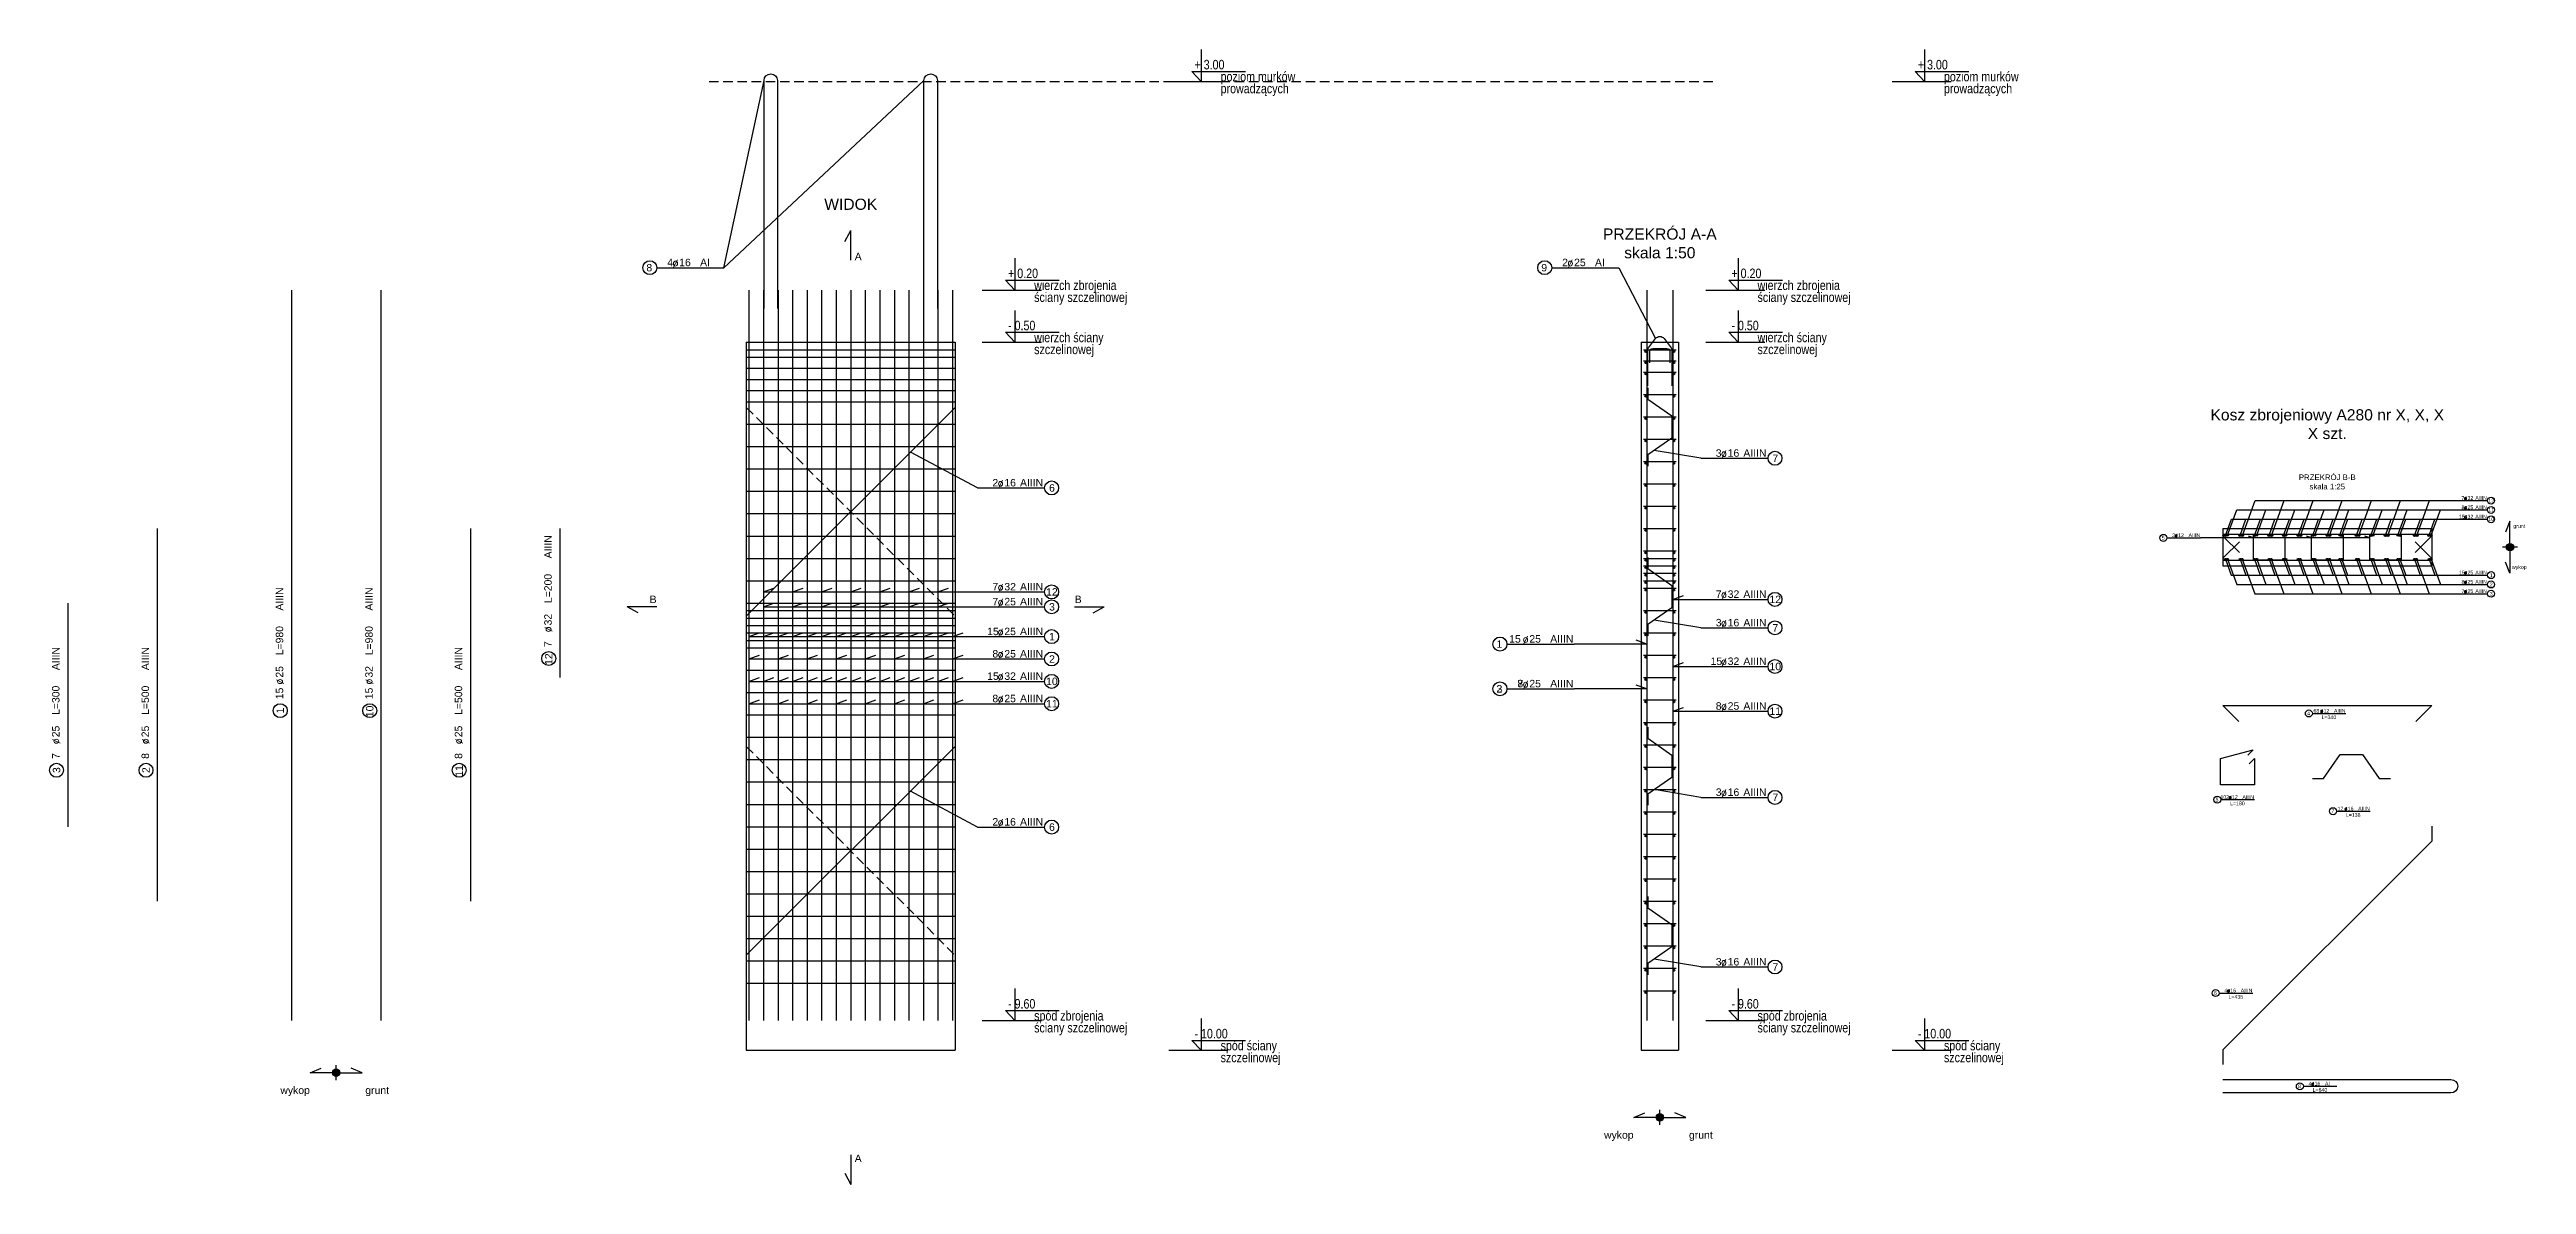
# Model space of a CAD drawing. Extents: x -5033 to 9347, y -16423 to -2430.
# Drawn here: x 2046 to 5367, y -12523 to -11000 of the extents above; entities that cross this region are included whole.
import ezdxf
from ezdxf.enums import TextEntityAlignment as Align

# ---------------------------------------------------------------- set-up
doc = ezdxf.new("R2010")
doc.units = 0
doc.header["$MEASUREMENT"] = 0
doc.linetypes.add('DASHED', pattern=[19.05, 12.7, -6.35])
for name, color, linetype in [('__SOL-KOTY_WYSOKOSCIOWE', 4, 'CONTINUOUS'), ('__SOL-OPISY', 4, 'CONTINUOUS'), ('__SOL-PRZERYWANA', 253, 'DASHED'), ('__SOL-WIDOK', 4, 'CONTINUOUS'), ('__SOL-ZBROJENIE', 3, 'CONTINUOUS')]:
    doc.layers.add(name, color=color, linetype=linetype)
doc.styles.add('ARIAL', font='arial.ttf', dxfattribs={"height": 2.5})
doc.styles.add('SIMPLEX', font='SIMPLEX.SHX', dxfattribs={"width": 0.8})
doc.styles.get("Standard").update_dxf_attribs({"font": 'arial.ttf'})

msp = doc.modelspace()

# ---------------------------------------------------------------- texts
at = {"layer": '__SOL-OPISY', "width": 2500, "attachment_point": 5}
for s, insert, char_height in [('\\P\\PWIDOK\\P', (3120, -11183), 15), ('\\P\\P\\PPRZEKRÓJ A-A\\Pskala 1:50\\P', (4205, -11223), 15), ('A\\P', (3130, -11278), 10), ('Kosz zbrojeniowy A280 nr X, X, X\\PX szt.\\P', (5100, -11503), 15), ('PRZEKRÓJ B-B\\Pskala 1:25\\P', (5100, -11580.5), 7.5), ('grunt\\P', (5357.5, -11640.5), 5), ('wykop\\P', (5357.5, -11695.5), 5), ('B\\P', (2855, -11738), 10), ('B\\P', (3425, -11738), 10), ('wykop\\P', (2375, -12398), 10), ('grunt\\P', (2485, -12398), 10), ('wykop\\P', (4150, -12458), 10), ('grunt\\P', (4260, -12458), 10), ('A\\P', (3130, -12488), 10)]:
    msp.add_mtext(s, dxfattribs=dict(at, insert=insert, char_height=char_height))

# ---------------------------------------------------------------- blocks, each defined once
blk = doc.blocks.new('OPIS_PRET_BEZ_LINII')
at = {"layer": '__SOL-OPISY'}
blk.add_circle((25.7, 0), 9.36, dxfattribs=at)
at = {"layer": '__SOL-OPISY', "style": 'SIMPLEX', "width": 0.9}
blk.add_text(' %%c ', height=10, dxfattribs=at).set_placement((64.7, -4.8), align=Align.CENTER)
at = {"layer": '__SOL-OPISY', "style": 'ARIAL', "width": 0.8}
blk.add_attdef('NUMER', text='', height=10, dxfattribs=at).set_placement((25.7, 0), align=Align.MIDDLE)
blk.add_attdef('ILOSC', text='', height=10, dxfattribs=at).set_placement((56.9, -5.1), align=Align.RIGHT)
for tag, p in [('SREDNICA', (71, -5.1)), ('DLUGOSC', (95.1, -5.2)), ('STAL', (144.7, -5.2))]:
    blk.add_attdef(tag, p, '', height=10, dxfattribs=at)
blk = doc.blocks.new('OPIS_PRAWY')
at = {"layer": '__SOL-OPISY'}
blk.add_line((0, 0), (90, 0), dxfattribs=at)
blk.add_circle((99.4, 0), 9.36, dxfattribs=at)
at = {"layer": '__SOL-OPISY', "style": 'SIMPLEX', "width": 0.9}
blk.add_text(' %%c ', height=10, dxfattribs=at).set_placement((20.9, 0.5))
at = {"layer": '__SOL-OPISY', "style": 'ARIAL', "width": 0.8}
blk.add_attdef('ILOSC', text='', height=10, dxfattribs=at).set_placement((27.1, 0.1), align=Align.RIGHT)
for tag, p in [('SREDNICA', (35.4, 0.1)), ('STAL', (58.4, 0.5))]:
    blk.add_attdef(tag, p, '', height=10, dxfattribs=at)
for tag, p in [('NUMER', (99.4, 0)), ('DLUGOSC', (52.8, -6.1))]:
    blk.add_attdef(tag, text='', height=10, dxfattribs=at).set_placement(p, align=Align.MIDDLE)
blk = doc.blocks.new('OPIS_LEWY')
at = {"layer": '__SOL-OPISY'}
blk.add_line((-90, 0), (0, 0), dxfattribs=at)
blk.add_circle((-99.4, 0), 9.36, dxfattribs=at)
at = {"layer": '__SOL-OPISY', "style": 'SIMPLEX', "width": 0.9}
blk.add_text(' %%c ', height=10, dxfattribs=at).set_placement((-75, 0.5))
at = {"layer": '__SOL-OPISY', "style": 'ARIAL', "width": 0.8}
for tag, p in [('NUMER', (-99.4, 0)), ('DLUGOSC', (-58.9, -6.6))]:
    blk.add_attdef(tag, text='', height=10, dxfattribs=at).set_placement(p, align=Align.MIDDLE)
blk.add_attdef('ILOSC', text='', height=10, dxfattribs=at).set_placement((-74, 0.1), align=Align.RIGHT)
for tag, p in [('SREDNICA', (-65.8, 0.1)), ('STAL', (-42.7, 0.3))]:
    blk.add_attdef(tag, p, '', height=10, dxfattribs=at)
blk = doc.blocks.new('KOTA')
at = {"layer": '__SOL-KOTY_WYSOKOSCIOWE'}
for p, q in [((0, 33.4), (0, 0)), ((-34, 0), (28, 0)), ((0, 0), (-9.9, 10.4)), ((-9.9, 10.4), (46.5, 10.4))]:
    blk.add_line(p, q, dxfattribs=at)
at = {"layer": '__SOL-KOTY_WYSOKOSCIOWE', "style": 'ARIAL', "width": 0.8}
blk.add_attdef('RZEDNA', (500.5, 15.9), '', height=10.4, dxfattribs=at)

# ---------------------------------------------------------------- hatches: boundary and pattern name
at = {"layer": '__SOL-OPISY'}
for points in [[(5350, -11668, 1), (5340, -11668, 1)], [(2435, -12373, 1), (2425, -12373, 1)], [(4210, -12433, 1), (4200, -12433, 1)]]:
    msp.add_hatch(color=256, dxfattribs=at).paths.add_polyline_path(points)
at = {"layer": '__SOL-ZBROJENIE'}
for points in [[(4187.2, -11405.5, 1), (4184.8, -11405.5, 1)], [(4187.2, -11420.5, 1), (4184.8, -11420.5, 1)], [(4225.2, -11405.5, 1), (4222.8, -11405.5, 1)], [(4225.2, -11420.5, 1), (4222.8, -11420.5, 1)], [(4187.2, -11435.5, 1), (4184.8, -11435.5, 1)], [(4225.2, -11435.5, 1), (4222.8, -11435.5, 1)], [(4187.2, -11465.5, 1), (4184.8, -11465.5, 1)], [(4225.2, -11465.5, 1), (4222.8, -11465.5, 1)], [(4187.2, -11495.5, 1), (4184.8, -11495.5, 1)], [(4187.2, -11525.5, 1), (4184.8, -11525.5, 1)], [(4225.2, -11495.5, 1), (4222.8, -11495.5, 1)], [(4225.2, -11525.5, 1), (4222.8, -11525.5, 1)], [(4187.2, -11555.5, 1), (4184.8, -11555.5, 1)], [(4225.2, -11555.5, 1), (4222.8, -11555.5, 1)], [(4187.2, -11585.5, 1), (4184.8, -11585.5, 1)], [(4225.2, -11585.5, 1), (4222.8, -11585.5, 1)], [(4187.2, -11615.5, 1), (4184.8, -11615.5, 1)], [(4225.2, -11615.5, 1), (4222.8, -11615.5, 1)], [(4187.2, -11645.5, 1), (4184.8, -11645.5, 1)], [(4225.2, -11645.5, 1), (4222.8, -11645.5, 1)], [(4965.1, -11652.1, 1), (4961.9, -11652.1, 1)], [(4967.6, -11651.8, 1), (4965.1, -11651.8, 1)], [(4984.6, -11652.1, 1), (4981.4, -11652.1, 1)], [(4987.8, -11652.1, 1), (4984.6, -11652.1, 1)], [(5004.1, -11652.1, 1), (5000.9, -11652.1, 1)], [(5006.6, -11651.8, 1), (5004.1, -11651.8, 1)], [(5023.6, -11652.1, 1), (5020.4, -11652.1, 1)], [(5026.8, -11652.1, 1), (5023.6, -11652.1, 1)], [(5043.1, -11652.1, 1), (5039.9, -11652.1, 1)], [(5045.6, -11651.8, 1), (5043.1, -11651.8, 1)], [(5062.6, -11652.1, 1), (5059.4, -11652.1, 1)], [(5065.8, -11652.1, 1), (5062.6, -11652.1, 1)], [(5082.1, -11652.1, 1), (5078.9, -11652.1, 1)], [(5084.6, -11651.8, 1), (5082.1, -11651.8, 1)], [(5101.6, -11652.1, 1), (5098.4, -11652.1, 1)], [(5104.8, -11652.1, 1), (5101.6, -11652.1, 1)], [(5117.9, -11651.8, 1), (5115.4, -11651.8, 1)], [(5121.1, -11652.1, 1), (5117.9, -11652.1, 1)], [(5140.6, -11652.1, 1), (5137.4, -11652.1, 1)], [(5143.8, -11652.1, 1), (5140.6, -11652.1, 1)], [(5160.1, -11652.1, 1), (5156.9, -11652.1, 1)], [(5162.6, -11651.8, 1), (5160.1, -11651.8, 1)], [(5179.6, -11652.1, 1), (5176.4, -11652.1, 1)], [(5182.8, -11652.1, 1), (5179.6, -11652.1, 1)], [(5195.9, -11651.8, 1), (5193.4, -11651.8, 1)], [(5199.1, -11652.1, 1), (5195.9, -11652.1, 1)], [(5218.6, -11652.1, 1), (5215.4, -11652.1, 1)], [(5221.8, -11652.1, 1), (5218.6, -11652.1, 1)], [(5238.1, -11652.1, 1), (5234.9, -11652.1, 1)], [(5240.6, -11651.8, 1), (5238.1, -11651.8, 1)], [(4187.2, -11675.5, 1), (4184.8, -11675.5, 1)], [(4187.2, -11685.5, 1), (4184.8, -11685.5, 1)], [(4225.2, -11675.5, 1), (4222.8, -11675.5, 1)], [(4225.2, -11685.5, 1), (4222.8, -11685.5, 1)], [(4964.75, -11684.2, 1), (4962.25, -11684.2, 1)], [(4967.6, -11684.2, 1), (4965.1, -11684.2, 1)], [(4984.25, -11684.2, 1), (4981.75, -11684.2, 1)], [(4987.1, -11684.2, 1), (4984.6, -11684.2, 1)], [(5003.75, -11684.2, 1), (5001.25, -11684.2, 1)], [(5006.6, -11684.2, 1), (5004.1, -11684.2, 1)], [(5023.25, -11684.2, 1), (5020.75, -11684.2, 1)], [(5026.1, -11684.2, 1), (5023.6, -11684.2, 1)], [(5042.75, -11684.2, 1), (5040.25, -11684.2, 1)], [(5045.6, -11684.2, 1), (5043.1, -11684.2, 1)], [(5062.25, -11684.2, 1), (5059.75, -11684.2, 1)], [(5065.1, -11684.2, 1), (5062.6, -11684.2, 1)], [(5081.75, -11684.2, 1), (5079.25, -11684.2, 1)], [(5084.6, -11684.2, 1), (5082.1, -11684.2, 1)], [(5101.25, -11684.2, 1), (5098.75, -11684.2, 1)], [(5104.1, -11684.2, 1), (5101.6, -11684.2, 1)], [(5117.9, -11684.2, 1), (5115.4, -11684.2, 1)], [(5120.75, -11684.2, 1), (5118.25, -11684.2, 1)], [(5140.25, -11684.2, 1), (5137.75, -11684.2, 1)], [(5143.1, -11684.2, 1), (5140.6, -11684.2, 1)], [(5159.75, -11684.2, 1), (5157.25, -11684.2, 1)], [(5162.6, -11684.2, 1), (5160.1, -11684.2, 1)], [(5179.25, -11684.2, 1), (5176.75, -11684.2, 1)], [(5182.1, -11684.2, 1), (5179.6, -11684.2, 1)], [(5195.9, -11684.2, 1), (5193.4, -11684.2, 1)], [(5198.75, -11684.2, 1), (5196.25, -11684.2, 1)], [(5218.25, -11684.2, 1), (5215.75, -11684.2, 1)], [(5221.1, -11684.2, 1), (5218.6, -11684.2, 1)], [(5237.75, -11684.2, 1), (5235.25, -11684.2, 1)], [(5240.6, -11684.2, 1), (5238.1, -11684.2, 1)], [(4187.2, -11695.5, 1), (4184.8, -11695.5, 1)], [(4187.2, -11705.5, 1), (4184.8, -11705.5, 1)], [(4187.2, -11715.5, 1), (4184.8, -11715.5, 1)], [(4187.2, -11725.5, 1), (4184.8, -11725.5, 1)], [(4225.2, -11695.5, 1), (4222.8, -11695.5, 1)], [(4225.2, -11705.5, 1), (4222.8, -11705.5, 1)], [(4225.2, -11715.5, 1), (4222.8, -11715.5, 1)], [(4225.2, -11725.5, 1), (4222.8, -11725.5, 1)], [(4187.2, -11755.5, 1), (4184.8, -11755.5, 1)], [(4225.2, -11755.5, 1), (4222.8, -11755.5, 1)], [(4187.2, -11785.5, 1), (4184.8, -11785.5, 1)], [(4225.2, -11785.5, 1), (4222.8, -11785.5, 1)], [(4187.2, -11815.5, 1), (4184.8, -11815.5, 1)], [(4225.2, -11815.5, 1), (4222.8, -11815.5, 1)], [(4187.2, -11845.5, 1), (4184.8, -11845.5, 1)], [(4225.2, -11845.5, 1), (4222.8, -11845.5, 1)], [(4187.2, -11875.5, 1), (4184.8, -11875.5, 1)], [(4225.2, -11875.5, 1), (4222.8, -11875.5, 1)], [(4187.2, -11905.5, 1), (4184.8, -11905.5, 1)], [(4225.2, -11905.5, 1), (4222.8, -11905.5, 1)], [(4187.2, -11935.5, 1), (4184.8, -11935.5, 1)], [(4225.2, -11935.5, 1), (4222.8, -11935.5, 1)], [(4187.2, -11965.5, 1), (4184.8, -11965.5, 1)], [(4225.2, -11965.5, 1), (4222.8, -11965.5, 1)], [(4187.2, -11995.5, 1), (4184.8, -11995.5, 1)], [(4225.2, -11995.5, 1), (4222.8, -11995.5, 1)], [(4187.2, -12025.5, 1), (4184.8, -12025.5, 1)], [(4187.2, -12055.5, 1), (4184.8, -12055.5, 1)], [(4225.2, -12025.5, 1), (4222.8, -12025.5, 1)], [(4225.2, -12055.5, 1), (4222.8, -12055.5, 1)], [(4187.2, -12085.5, 1), (4184.8, -12085.5, 1)], [(4225.2, -12085.5, 1), (4222.8, -12085.5, 1)], [(4187.2, -12115.5, 1), (4184.8, -12115.5, 1)], [(4225.2, -12115.5, 1), (4222.8, -12115.5, 1)], [(4187.2, -12145.5, 1), (4184.8, -12145.5, 1)], [(4225.2, -12145.5, 1), (4222.8, -12145.5, 1)], [(4187.2, -12175.5, 1), (4184.8, -12175.5, 1)], [(4225.2, -12175.5, 1), (4222.8, -12175.5, 1)], [(4187.2, -12205.5, 1), (4184.8, -12205.5, 1)], [(4225.2, -12205.5, 1), (4222.8, -12205.5, 1)], [(4187.2, -12235.5, 1), (4184.8, -12235.5, 1)], [(4225.2, -12235.5, 1), (4222.8, -12235.5, 1)], [(4187.2, -12265.5, 1), (4184.8, -12265.5, 1)], [(4225.2, -12265.5, 1), (4222.8, -12265.5, 1)]]:
    msp.add_hatch(color=256, dxfattribs=at).paths.add_polyline_path(points)

# ---------------------------------------------------------------- linework, layer by layer
at = {"layer": '__SOL-OPISY'}
for p, q in [((2950, -11293), (3003.75, -11042)), ((2950, -11293), (3218.25, -11042)), ((3112, -11258), (3120, -11243)), ((3120, -11283), (3120, -11243)), ((4150, -11293), (4199.4, -11387.9)), ((3290, -11588.5), (3200, -11540.5)), ((4260, -11548.7), (4197.52, -11538.2)), ((4966.35, -11651.8), (4978.63, -11618)), ((4978.63, -11618), (5270, -11618)), ((4986.2, -11652.1), (5003.16, -11605.5)), ((5003.16, -11605.5), (5270, -11605.5)), ((5005.35, -11651.8), (5017.63, -11618)), ((5025.2, -11652.1), (5042.16, -11605.5)), ((5044.35, -11651.8), (5056.63, -11618)), ((5064.2, -11652.1), (5081.16, -11605.5)), ((5083.35, -11651.8), (5095.63, -11618)), ((5103.2, -11652.1), (5120.16, -11605.5)), ((5116.65, -11651.8), (5128.93, -11618)), ((5142.2, -11652.1), (5159.16, -11605.5)), ((5161.35, -11651.8), (5173.63, -11618)), ((5181.2, -11652.1), (5198.16, -11605.5)), ((5194.65, -11651.8), (5206.93, -11618)), ((5220.2, -11652.1), (5237.16, -11605.5)), ((5239.35, -11651.8), (5251.63, -11618)), ((5156.9, -11655.5), (4930, -11655.5)), ((4963.5, -11652.1), (4971.36, -11630.5)), ((4971.36, -11630.5), (5270, -11630.5)), ((4983, -11652.1), (4990.86, -11630.5)), ((5000.9, -11655.5), (4994.32, -11653.1)), ((5002.5, -11652.1), (5010.36, -11630.5)), ((5022, -11652.1), (5029.86, -11630.5)), ((5041.5, -11652.1), (5049.36, -11630.5)), ((5061, -11652.1), (5068.86, -11630.5)), ((5078.9, -11655.5), (5072.32, -11653.1)), ((5080.5, -11652.1), (5088.36, -11630.5)), ((5100, -11652.1), (5107.86, -11630.5)), ((5119.5, -11652.1), (5127.36, -11630.5)), ((5139, -11652.1), (5146.86, -11630.5)), ((5156.9, -11655.5), (5150.32, -11653.1)), ((5158.5, -11652.1), (5166.36, -11630.5)), ((5178, -11652.1), (5185.86, -11630.5)), ((5197.5, -11652.1), (5205.36, -11630.5)), ((5217, -11652.1), (5224.86, -11630.5)), ((5236.5, -11652.1), (5244.36, -11630.5)), ((5345, -11633), (5339, -11648)), ((5345, -11668), (5345, -11633)), ((4963.5, -11684.2), (4971.23, -11705.5)), ((4966.35, -11684.2), (4978.63, -11718)), ((4983, -11684.2), (4990.73, -11705.5)), ((4985.85, -11684.2), (5002.68, -11730.5)), ((5002.5, -11684.2), (5010.23, -11705.5)), ((5005.35, -11684.2), (5017.63, -11718)), ((5022, -11684.2), (5029.73, -11705.5)), ((5024.85, -11684.2), (5041.68, -11730.5)), ((5041.5, -11684.2), (5049.23, -11705.5)), ((5044.35, -11684.2), (5056.63, -11718)), ((5061, -11684.2), (5068.73, -11705.5)), ((5063.85, -11684.2), (5080.68, -11730.5)), ((5080.5, -11684.2), (5088.23, -11705.5)), ((5083.35, -11684.2), (5095.63, -11718)), ((5100, -11684.2), (5107.73, -11705.5)), ((5102.85, -11684.2), (5119.68, -11730.5)), ((5116.65, -11684.2), (5128.93, -11718)), ((5119.5, -11684.2), (5127.23, -11705.5)), ((5139, -11684.2), (5146.73, -11705.5)), ((5141.85, -11684.2), (5158.68, -11730.5)), ((5158.5, -11684.2), (5166.23, -11705.5)), ((5161.35, -11684.2), (5173.63, -11718)), ((5178, -11684.2), (5185.73, -11705.5)), ((5180.85, -11684.2), (5197.68, -11730.5)), ((5194.65, -11684.2), (5206.93, -11718)), ((5197.5, -11684.2), (5205.23, -11705.5)), ((5217, -11684.2), (5224.73, -11705.5)), ((5219.85, -11684.2), (5236.68, -11730.5)), ((5236.5, -11684.2), (5244.23, -11705.5)), ((5239.35, -11684.2), (5251.63, -11718)), ((5355, -11668), (5335, -11668)), ((5345, -11703), (5339, -11688)), ((5345, -11668), (5345, -11703)), ((3003, -11728), (3017.1, -11722.9)), ((3042, -11728), (3056.1, -11722.9)), ((3081, -11728), (3095.1, -11722.9)), ((3120, -11728), (3134.1, -11722.9)), ((3159, -11728), (3173.1, -11722.9)), ((3198, -11728), (3212.1, -11722.9)), ((3237, -11728), (3251.1, -11722.9)), ((4971.23, -11705.5), (5270, -11705.5)), ((4978.63, -11718), (5270, -11718)), ((2860, -11748), (2820, -11748)), ((2835, -11756), (2820, -11748)), ((3003, -11728), (3290, -11728)), ((3003, -11748), (3017.1, -11742.9)), ((3003, -11748), (3290, -11748)), ((3042, -11748), (3056.1, -11742.9)), ((3081, -11748), (3095.1, -11742.9)), ((3120, -11748), (3134.1, -11742.9)), ((3159, -11748), (3173.1, -11742.9)), ((3198, -11748), (3212.1, -11742.9)), ((3237, -11748), (3251.1, -11742.9)), ((3420, -11748), (3460, -11748)), ((3445, -11756), (3460, -11748)), ((4222.5, -11738), (4236.6, -11732.9)), ((4222.5, -11738), (4260, -11738)), ((5002.68, -11730.5), (5270, -11730.5)), ((2983.5, -11788), (2997.6, -11782.9)), ((2983.5, -11788), (3290, -11788)), ((3003, -11788), (3017.1, -11782.9)), ((3022.5, -11788), (3036.6, -11782.9)), ((3042, -11788), (3056.1, -11782.9)), ((3061.5, -11788), (3075.6, -11782.9)), ((3081, -11788), (3095.1, -11782.9)), ((3100.5, -11788), (3114.6, -11782.9)), ((3120, -11788), (3134.1, -11782.9)), ((3139.5, -11788), (3153.6, -11782.9)), ((3159, -11788), (3173.1, -11782.9)), ((3178.5, -11788), (3192.6, -11782.9)), ((3198, -11788), (3212.1, -11782.9)), ((3217.5, -11788), (3231.6, -11782.9)), ((3237, -11788), (3251.1, -11782.9)), ((3256.5, -11788), (3270.6, -11782.9)), ((4260, -11776.2), (4197.52, -11765.7)), ((2983.5, -11818), (2997.6, -11812.9)), ((2983.5, -11818), (3290, -11818)), ((3022.5, -11818), (3036.6, -11812.9)), ((3061.5, -11818), (3075.6, -11812.9)), ((3100.5, -11818), (3114.6, -11812.9)), ((3139.5, -11818), (3153.6, -11812.9)), ((3178.5, -11818), (3192.6, -11812.9)), ((3217.5, -11818), (3231.6, -11812.9)), ((3256.5, -11818), (3270.6, -11812.9)), ((4187.5, -11798), (4090, -11798)), ((4187.5, -11798), (4173.4, -11792.9)), ((4222.5, -11828), (4236.6, -11822.9)), ((2983.5, -11848), (2997.6, -11842.9)), ((2983.5, -11848), (3290, -11848)), ((3003, -11848), (3017.1, -11842.9)), ((3022.5, -11848), (3036.6, -11842.9)), ((3042, -11848), (3056.1, -11842.9)), ((3061.5, -11848), (3075.6, -11842.9)), ((3081, -11848), (3095.1, -11842.9)), ((3100.5, -11848), (3114.6, -11842.9)), ((3120, -11848), (3134.1, -11842.9)), ((3139.5, -11848), (3153.6, -11842.9)), ((3159, -11848), (3173.1, -11842.9)), ((3178.5, -11848), (3192.6, -11842.9)), ((3198, -11848), (3212.1, -11842.9)), ((3217.5, -11848), (3231.6, -11842.9)), ((3237, -11848), (3251.1, -11842.9)), ((3256.5, -11848), (3270.6, -11842.9)), ((4187.5, -11858), (4173.4, -11852.9)), ((4187.5, -11858), (4173.4, -11852.9)), ((4222.5, -11828), (4260, -11828)), ((2983.5, -11878), (2997.6, -11872.9)), ((2983.5, -11878), (3290, -11878)), ((3022.5, -11878), (3036.6, -11872.9)), ((3061.5, -11878), (3075.6, -11872.9)), ((3100.5, -11878), (3114.6, -11872.9)), ((3139.5, -11878), (3153.6, -11872.9)), ((3178.5, -11878), (3192.6, -11872.9)), ((3217.5, -11878), (3231.6, -11872.9)), ((3256.5, -11878), (3270.6, -11872.9)), ((4187.5, -11858), (4090, -11858)), ((4187.5, -11858), (4090, -11858)), ((4222.5, -11888), (4236.6, -11882.9)), ((4222.5, -11888), (4260, -11888)), ((3290, -12043.5), (3200, -11995.5)), ((4260, -12003.7), (4197.52, -11993.2)), ((4260, -12231.2), (4197.52, -12220.7)), ((2395, -12373), (2410, -12367)), ((2430, -12373), (2395, -12373)), ((2430, -12383), (2430, -12363)), ((2430, -12373), (2465, -12373)), ((2465, -12373), (2450, -12367)), ((4170, -12433), (4185, -12427)), ((4205, -12433), (4170, -12433)), ((4205, -12443), (4205, -12423)), ((4205, -12433), (4240, -12433)), ((4240, -12433), (4225, -12427)), ((3120, -12483), (3120, -12523)), ((3112, -12508), (3120, -12523))]:
    msp.add_line(p, q, dxfattribs=at)
for centre in [(5345, -11668), (2430, -12373), (4205, -12433)]:
    msp.add_circle(centre, 5, dxfattribs=at)
at = {"layer": '__SOL-PRZERYWANA'}
msp.add_line((2930, -11043), (4280, -11043), dxfattribs=at)
for points in [[(2980, -11460.5), (2980, -11480.5), (3260, -11760.5), (3260, -11780.5)], [(2980, -11915.5), (2980, -11935.5), (3260, -12215.5), (3260, -12235.5)]]:
    msp.add_lwpolyline(points, dxfattribs=at)
at = {"layer": '__SOL-WIDOK'}
for p, q in [((2980, -11393), (2980, -12343)), ((2980, -11393), (3260, -11393)), ((3260, -11393), (3260, -12343)), ((4180, -11393), (4180, -12343)), ((4180, -11393), (4230, -11393)), ((4230, -11393), (4230, -12343)), ((4960, -11643), (4960, -11693)), ((4960, -11643), (5240, -11643)), ((5240, -11643), (5240, -11693)), ((4960, -11693), (5240, -11693)), ((2980, -12343), (3260, -12343)), ((4180, -12343), (4230, -12343))]:
    msp.add_line(p, q, dxfattribs=at)
at = {"layer": '__SOL-ZBROJENIE'}
for p, q in [((2370, -11323), (2370, -12303)), ((2490, -11323), (2490, -12303)), ((2983.5, -11323), (2983.5, -12303)), ((3003, -11323), (3003, -12303)), ((3022.5, -11323), (3022.5, -12303)), ((3042, -11323), (3042, -12303)), ((3061.5, -11323), (3061.5, -12303)), ((3081, -11323), (3081, -12303)), ((3100.5, -11323), (3100.5, -12303)), ((3120, -11323), (3120, -12303)), ((3139.5, -11323), (3139.5, -12303)), ((3159, -11323), (3159, -12303)), ((3178.5, -11323), (3178.5, -12303)), ((3198, -11323), (3198, -12303)), ((3217.5, -11323), (3217.5, -12303)), ((3237, -11323), (3237, -12303)), ((3256.5, -11323), (3256.5, -12303)), ((4187.5, -11323), (4187.5, -12303)), ((4222.5, -11323), (4222.5, -12303)), ((2980, -11403), (3260, -11403)), ((2980, -11413), (3260, -11413)), ((4183, -11403), (4227, -11403)), ((4183, -11418), (4227, -11418)), ((2980, -11428), (3260, -11428)), ((2980, -11443), (3260, -11443)), ((2980, -11458), (3260, -11458)), ((4183, -11433), (4227, -11433)), ((2980, -11473), (3260, -11473)), ((4183, -11463), (4227, -11463)), ((2980, -11503), (3260, -11503)), ((4183, -11493), (4227, -11493)), ((4183, -11523), (4227, -11523)), ((2980, -11533), (3260, -11533)), ((4183, -11553), (4227, -11553)), ((2980, -11563), (3260, -11563)), ((4183, -11583), (4227, -11583)), ((2980, -11593), (3260, -11593)), ((2980, -11623), (3260, -11623)), ((4183, -11613), (4227, -11613)), ((2190, -11643), (2190, -12143)), ((2610, -11643), (2610, -12143)), ((2730, -11643), (2730, -11843)), ((2980, -11653), (3260, -11653)), ((4183, -11643), (4227, -11643)), ((2980, -11683), (3260, -11683)), ((4183, -11673), (4227, -11673)), ((4183, -11683), (4227, -11683)), ((2980, -11713), (3260, -11713)), ((4183, -11693), (4227, -11693)), ((4183, -11703), (4227, -11703)), ((4183, -11713), (4227, -11713)), ((4183, -11723), (4227, -11723)), ((2070, -11743), (2070, -12043)), ((2980, -11743), (3260, -11743)), ((2980, -11753), (3260, -11753)), ((4183, -11753), (4227, -11753)), ((2980, -11763), (3260, -11763)), ((2980, -11773), (3260, -11773)), ((2980, -11783), (3260, -11783)), ((4183, -11783), (4227, -11783)), ((2980, -11793), (3260, -11793)), ((2980, -11803), (3260, -11803)), ((4183, -11813), (4227, -11813)), ((2980, -11833), (3260, -11833)), ((4183, -11843), (4227, -11843)), ((2980, -11863), (3260, -11863)), ((4183, -11873), (4227, -11873)), ((2980, -11893), (3260, -11893)), ((2980, -11923), (3260, -11923)), ((4183, -11903), (4227, -11903)), ((2980, -11953), (3260, -11953)), ((4183, -11933), (4227, -11933)), ((2980, -11983), (3260, -11983)), ((4183, -11963), (4227, -11963)), ((2980, -12013), (3260, -12013)), ((4183, -11993), (4227, -11993)), ((4183, -12023), (4227, -12023)), ((2980, -12043), (3260, -12043)), ((4183, -12053), (4227, -12053)), ((2980, -12073), (3260, -12073)), ((4183, -12083), (4227, -12083)), ((2980, -12103), (3260, -12103)), ((4183, -12113), (4227, -12113)), ((2980, -12133), (3260, -12133)), ((4183, -12143), (4227, -12143)), ((2980, -12163), (3260, -12163)), ((4183, -12173), (4227, -12173)), ((2980, -12193), (3260, -12193)), ((4183, -12203), (4227, -12203)), ((2980, -12223), (3260, -12223)), ((2980, -12253), (3260, -12253)), ((4183, -12233), (4227, -12233)), ((4183, -12263), (4227, -12263))]:
    msp.add_line(p, q, dxfattribs=at)
for points in [[(3003.75, -11347.9), (3003.75, -11042, -1), (3021.75, -11042), (3021.75, -11347.9)], [(3218.25, -11347.9), (3218.25, -11042, -1), (3236.25, -11042), (3236.25, -11347.9)], [(4189, -11451.5), (4189, -11403, -0.16), (4190, -11400.4), (4199.4, -11387.9, -0.45), (4210.6, -11387.9), (4220, -11400.4, -0.16), (4221, -11403), (4221, -11451.5)], [(4191.5, -11420.5), (4191.5, -11405.5, -0.48), (4195.5, -11401.5), (4214.5, -11401.5, -0.48), (4218.5, -11405.5), (4218.5, -11420.5)], [(4982.21, -11675.2), (4961, -11654, -0.7), (4961.5, -11650.5), (5238.5, -11650.5, -0.7), (5239, -11654), (5217.79, -11675.2)], [(4982.21, -11675.2), (4961, -11654, -0.7), (4961.5, -11650.5), (5238.5, -11650.5, -0.7), (5239, -11654), (5217.79, -11675.2)], [(4982.21, -11660.8), (4961, -11682, 0.7), (4961.5, -11685.5), (5238.5, -11685.5, 0.7), (5239, -11682), (5217.79, -11660.8)], [(4982.21, -11660.8), (4961, -11682, 0.7), (4961.5, -11685.5), (5238.5, -11685.5, 0.7), (5239, -11682), (5217.79, -11660.8)], [(4960, -12382.2), (5265.86, -12382.2, -1), (5265.86, -12400.2), (4960, -12400.2)]]:
    msp.add_lwpolyline(points, format="xyb", dxfattribs=at)
for points in [[(4189, -11454.3), (4189, -11469.3), (4221, -11491.8), (4221, -11521.8), (4189, -11544.2), (4189, -11559.2)], [(3260, -11460.5), (3260, -11480.5), (2980, -11760.5), (2980, -11780.5)], [(4189, -11681.8), (4189, -11696.8), (4221, -11719.2), (4221, -11749.2), (4189, -11771.7), (4189, -11786.7)], [(4981.21, -11901.7), (4960, -11880.5), (5240, -11880.5), (5218.79, -11901.7)], [(3260, -11915.5), (3260, -11935.5), (2980, -12215.5), (2980, -12235.5)], [(4189, -11909.3), (4189, -11924.3), (4221, -11946.8), (4221, -11976.8), (4189, -11999.2), (4189, -12014.2)], [(4995.13, -11958.8), (5002.2, -11951.7), (5002.2, -11986.7), (4956.8, -11986.7), (4956.8, -11951.7), (5000.65, -11940), (4993.58, -11947)], [(5080, -11978.2), (5095, -11978.2), (5117.41, -11946.2), (5147.41, -11946.2), (5169.81, -11978.2), (5184.81, -11978.2)], [(5240, -12042.2), (5240, -12062.2), (4960, -12342.2), (4960, -12362.2)], [(4189, -12136.8), (4189, -12151.8), (4221, -12174.2), (4221, -12204.2), (4189, -12226.7), (4189, -12241.7)]]:
    msp.add_lwpolyline(points, dxfattribs=at)
for points in [[(5001.4, -11650.5), (5042.6, -11650.5, -0.414214), (5043.1, -11651), (5043.1, -11685, -0.414214), (5042.6, -11685.5), (5001.4, -11685.5, -0.414214), (5000.9, -11685), (5000.9, -11651, -0.414214)], [(5079.4, -11650.5), (5120.6, -11650.5, -0.414214), (5121.1, -11651), (5121.1, -11685, -0.414214), (5120.6, -11685.5), (5079.4, -11685.5, -0.414214), (5078.9, -11685), (5078.9, -11651, -0.414214)], [(5157.4, -11650.5), (5198.6, -11650.5, -0.414214), (5199.1, -11651), (5199.1, -11685, -0.414214), (5198.6, -11685.5), (5157.4, -11685.5, -0.414214), (5156.9, -11685), (5156.9, -11651, -0.414214)]]:
    msp.add_lwpolyline(points, format="xyb", close=True, dxfattribs=at)
for centre, radius in [((4186, -11405.5), 1.2), ((4186, -11420.5), 1.2), ((4224, -11405.5), 1.2), ((4224, -11420.5), 1.2), ((4186, -11435.5), 1.2), ((4224, -11435.5), 1.2), ((4186, -11465.5), 1.2), ((4224, -11465.5), 1.2), ((4186, -11495.5), 1.2), ((4186, -11525.5), 1.2), ((4224, -11495.5), 1.2), ((4224, -11525.5), 1.2), ((4186, -11555.5), 1.2), ((4224, -11555.5), 1.2), ((4186, -11585.5), 1.2), ((4224, -11585.5), 1.2), ((4186, -11615.5), 1.2), ((4224, -11615.5), 1.2), ((4186, -11645.5), 1.2), ((4224, -11645.5), 1.2), ((4963.5, -11652.1), 1.6), ((4966.35, -11651.8), 1.25), ((4983, -11652.1), 1.6), ((4986.2, -11652.1), 1.6), ((5002.5, -11652.1), 1.6), ((5005.35, -11651.8), 1.25), ((5022, -11652.1), 1.6), ((5025.2, -11652.1), 1.6), ((5041.5, -11652.1), 1.6), ((5044.35, -11651.8), 1.25), ((5061, -11652.1), 1.6), ((5064.2, -11652.1), 1.6), ((5080.5, -11652.1), 1.6), ((5083.35, -11651.8), 1.25), ((5100, -11652.1), 1.6), ((5103.2, -11652.1), 1.6), ((5116.65, -11651.8), 1.25), ((5119.5, -11652.1), 1.6), ((5139, -11652.1), 1.6), ((5142.2, -11652.1), 1.6), ((5158.5, -11652.1), 1.6), ((5161.35, -11651.8), 1.25), ((5178, -11652.1), 1.6), ((5181.2, -11652.1), 1.6), ((5194.65, -11651.8), 1.25), ((5197.5, -11652.1), 1.6), ((5217, -11652.1), 1.6), ((5220.2, -11652.1), 1.6), ((5236.5, -11652.1), 1.6), ((5239.35, -11651.8), 1.25), ((4186, -11675.5), 1.2), ((4186, -11685.5), 1.2), ((4224, -11675.5), 1.2), ((4224, -11685.5), 1.2), ((4963.5, -11684.2), 1.25), ((4966.35, -11684.2), 1.25), ((4983, -11684.2), 1.25), ((4985.85, -11684.2), 1.25), ((5002.5, -11684.2), 1.25), ((5005.35, -11684.2), 1.25), ((5022, -11684.2), 1.25), ((5024.85, -11684.2), 1.25), ((5041.5, -11684.2), 1.25), ((5044.35, -11684.2), 1.25), ((5061, -11684.2), 1.25), ((5063.85, -11684.2), 1.25), ((5080.5, -11684.2), 1.25), ((5083.35, -11684.2), 1.25), ((5100, -11684.2), 1.25), ((5102.85, -11684.2), 1.25), ((5116.65, -11684.2), 1.25), ((5119.5, -11684.2), 1.25), ((5139, -11684.2), 1.25), ((5141.85, -11684.2), 1.25), ((5158.5, -11684.2), 1.25), ((5161.35, -11684.2), 1.25), ((5178, -11684.2), 1.25), ((5180.85, -11684.2), 1.25), ((5194.65, -11684.2), 1.25), ((5197.5, -11684.2), 1.25), ((5217, -11684.2), 1.25), ((5219.85, -11684.2), 1.25), ((5236.5, -11684.2), 1.25), ((5239.35, -11684.2), 1.25), ((4186, -11695.5), 1.2), ((4186, -11705.5), 1.2), ((4186, -11715.5), 1.2), ((4186, -11725.5), 1.2), ((4224, -11695.5), 1.2), ((4224, -11705.5), 1.2), ((4224, -11715.5), 1.2), ((4224, -11725.5), 1.2), ((4186, -11755.5), 1.2), ((4224, -11755.5), 1.2), ((4186, -11785.5), 1.2), ((4224, -11785.5), 1.2), ((4186, -11815.5), 1.2), ((4224, -11815.5), 1.2), ((4186, -11845.5), 1.2), ((4224, -11845.5), 1.2), ((4186, -11875.5), 1.2), ((4224, -11875.5), 1.2), ((4186, -11905.5), 1.2), ((4224, -11905.5), 1.2), ((4186, -11935.5), 1.2), ((4224, -11935.5), 1.2), ((4186, -11965.5), 1.2), ((4224, -11965.5), 1.2), ((4186, -11995.5), 1.2), ((4224, -11995.5), 1.2), ((4186, -12025.5), 1.2), ((4186, -12055.5), 1.2), ((4224, -12025.5), 1.2), ((4224, -12055.5), 1.2), ((4186, -12085.5), 1.2), ((4224, -12085.5), 1.2), ((4186, -12115.5), 1.2), ((4224, -12115.5), 1.2), ((4186, -12145.5), 1.2), ((4224, -12145.5), 1.2), ((4186, -12175.5), 1.2), ((4224, -12175.5), 1.2), ((4186, -12205.5), 1.2), ((4224, -12205.5), 1.2), ((4186, -12235.5), 1.2), ((4224, -12235.5), 1.2), ((4186, -12265.5), 1.2), ((4224, -12265.5), 1.2)]:
    msp.add_circle(centre, radius, dxfattribs=at)

# ---------------------------------------------------------------- block references
at = {"layer": '__SOL-KOTY_WYSOKOSCIOWE'}
ref = msp.add_blockref('KOTA', (3590, -11043), dxfattribs=dict(at, xscale=1.28, yscale=1.28, zscale=1.28))
ref.add_attrib('RZEDNA', '+ 3.00', (3581, -11027), dxfattribs={"height": 12.8, "style": 'ARIAL', "width": 0.8})
ref.add_attrib('OPIS1', 'poziom murków', (3616, -11043), dxfattribs={"height": 12.8, "style": 'ARIAL', "width": 0.8})
ref.add_attrib('OPIS2', 'prowadzących', (3616, -11059), dxfattribs={"height": 12.8, "style": 'ARIAL', "width": 0.8})
ref = msp.add_blockref('KOTA', (4560, -11043), dxfattribs=dict(at, xscale=1.28, yscale=1.28, zscale=1.28))
ref.add_attrib('RZEDNA', '+ 3.00', (4551, -11027), dxfattribs={"height": 12.8, "style": 'ARIAL', "width": 0.8})
ref.add_attrib('OPIS1', 'poziom murków', (4586, -11043), dxfattribs={"height": 12.8, "style": 'ARIAL', "width": 0.8})
ref.add_attrib('OPIS2', 'prowadzących', (4586, -11059), dxfattribs={"height": 12.8, "style": 'ARIAL', "width": 0.8})
ref = msp.add_blockref('KOTA', (3340, -11323), dxfattribs=dict(at, xscale=1.28, yscale=1.28, zscale=1.28))
ref.add_attrib('RZEDNA', '+ 0.20', (3331, -11307), dxfattribs={"height": 12.8, "style": 'ARIAL', "width": 0.8})
ref.add_attrib('OPIS1', 'wierzch zbrojenia', (3366, -11323), dxfattribs={"height": 12.8, "style": 'ARIAL', "width": 0.8})
ref.add_attrib('OPIS2', 'ściany szczelinowej', (3366, -11339), dxfattribs={"height": 12.8, "style": 'ARIAL', "width": 0.8})
ref = msp.add_blockref('KOTA', (4310, -11323), dxfattribs=dict(at, xscale=1.28, yscale=1.28, zscale=1.28))
ref.add_attrib('RZEDNA', '+ 0.20', (4301, -11307), dxfattribs={"height": 12.8, "style": 'ARIAL', "width": 0.8})
ref.add_attrib('OPIS1', 'wierzch zbrojenia', (4336, -11323), dxfattribs={"height": 12.8, "style": 'ARIAL', "width": 0.8})
ref.add_attrib('OPIS2', 'ściany szczelinowej', (4336, -11339), dxfattribs={"height": 12.8, "style": 'ARIAL', "width": 0.8})
ref = msp.add_blockref('KOTA', (3340, -11393), dxfattribs=dict(at, xscale=1.28, yscale=1.28, zscale=1.28))
ref.add_attrib('RZEDNA', '- 0.50', (3331, -11377), dxfattribs={"height": 12.8, "style": 'ARIAL', "width": 0.8})
ref.add_attrib('OPIS1', 'wierzch ściany', (3366, -11393), dxfattribs={"height": 12.8, "style": 'ARIAL', "width": 0.8})
ref.add_attrib('OPIS2', 'szczelinowej', (3366, -11409), dxfattribs={"height": 12.8, "style": 'ARIAL', "width": 0.8})
ref = msp.add_blockref('KOTA', (4310, -11393), dxfattribs=dict(at, xscale=1.28, yscale=1.28, zscale=1.28))
ref.add_attrib('RZEDNA', '- 0.50', (4301, -11377), dxfattribs={"height": 12.8, "style": 'ARIAL', "width": 0.8})
ref.add_attrib('OPIS1', 'wierzch ściany', (4336, -11393), dxfattribs={"height": 12.8, "style": 'ARIAL', "width": 0.8})
ref.add_attrib('OPIS2', 'szczelinowej', (4336, -11409), dxfattribs={"height": 12.8, "style": 'ARIAL', "width": 0.8})
ref = msp.add_blockref('KOTA', (3340, -12303), dxfattribs=dict(at, xscale=1.28, yscale=1.28, zscale=1.28))
ref.add_attrib('RZEDNA', '- 9.60', (3331, -12287), dxfattribs={"height": 12.8, "style": 'ARIAL', "width": 0.8})
ref.add_attrib('OPIS1', 'spód zbrojenia', (3366, -12303), dxfattribs={"height": 12.8, "style": 'ARIAL', "width": 0.8})
ref.add_attrib('OPIS2', 'ściany szczelinowej', (3366, -12319), dxfattribs={"height": 12.8, "style": 'ARIAL', "width": 0.8})
ref = msp.add_blockref('KOTA', (4310, -12303), dxfattribs=dict(at, xscale=1.28, yscale=1.28, zscale=1.28))
ref.add_attrib('RZEDNA', '- 9.60', (4301, -12287), dxfattribs={"height": 12.8, "style": 'ARIAL', "width": 0.8})
ref.add_attrib('OPIS1', 'spód zbrojenia', (4336, -12303), dxfattribs={"height": 12.8, "style": 'ARIAL', "width": 0.8})
ref.add_attrib('OPIS2', 'ściany szczelinowej', (4336, -12319), dxfattribs={"height": 12.8, "style": 'ARIAL', "width": 0.8})
ref = msp.add_blockref('KOTA', (3590, -12343), dxfattribs=dict(at, xscale=1.28, yscale=1.28, zscale=1.28))
ref.add_attrib('RZEDNA', '- 10.00', (3581, -12327), dxfattribs={"height": 12.8, "style": 'ARIAL', "width": 0.8})
ref.add_attrib('OPIS1', 'spód ściany', (3616, -12343), dxfattribs={"height": 12.8, "style": 'ARIAL', "width": 0.8})
ref.add_attrib('OPIS2', 'szczelinowej', (3616, -12359), dxfattribs={"height": 12.8, "style": 'ARIAL', "width": 0.8})
ref = msp.add_blockref('KOTA', (4560, -12343), dxfattribs=dict(at, xscale=1.28, yscale=1.28, zscale=1.28))
ref.add_attrib('RZEDNA', '- 10.00', (4551, -12327), dxfattribs={"height": 12.8, "style": 'ARIAL', "width": 0.8})
ref.add_attrib('OPIS1', 'spód ściany', (4586, -12343), dxfattribs={"height": 12.8, "style": 'ARIAL', "width": 0.8})
ref.add_attrib('OPIS2', 'szczelinowej', (4586, -12359), dxfattribs={"height": 12.8, "style": 'ARIAL', "width": 0.8})
at = {"layer": '__SOL-OPISY'}
ref = msp.add_blockref('OPIS_LEWY', (2950, -11293), dxfattribs=at)
ref.add_attrib('ILOSC', '4', (2874, -11291), dxfattribs={"height": 10, "style": 'ARIAL'})
ref.add_attrib('SREDNICA', '16', (2890, -11291), dxfattribs={"height": 10, "style": 'ARIAL'})
ref.add_attrib('STAL', 'AI', (2918, -11291), dxfattribs={"height": 10, "style": 'ARIAL'})
ref.add_attrib('NUMER', '8', (2846, -11298), dxfattribs={"height": 10, "style": 'ARIAL'})
ref = msp.add_blockref('OPIS_LEWY', (4150, -11293), dxfattribs=at)
ref.add_attrib('ILOSC', '2', (4074, -11291), dxfattribs={"height": 10, "style": 'ARIAL'})
ref.add_attrib('SREDNICA', '25', (4090, -11291), dxfattribs={"height": 10, "style": 'ARIAL'})
ref.add_attrib('STAL', 'AI', (4118, -11291), dxfattribs={"height": 10, "style": 'ARIAL'})
ref.add_attrib('NUMER', '9', (4046, -11298), dxfattribs={"height": 10, "style": 'ARIAL'})
ref = msp.add_blockref('OPIS_PRAWY', (4260, -11548.7), dxfattribs=at)
ref.add_attrib('ILOSC', '3', (4280, -11546.7), dxfattribs={"height": 10, "style": 'ARIAL'})
ref.add_attrib('SREDNICA', '16', (4296, -11546.7), dxfattribs={"height": 10, "style": 'ARIAL'})
ref.add_attrib('STAL', 'AIIIN', (4317, -11546.7), dxfattribs={"height": 10, "style": 'ARIAL'})
ref.add_attrib('NUMER', '7', (4356, -11553.7), dxfattribs={"height": 10, "style": 'ARIAL'})
ref = msp.add_blockref('OPIS_PRAWY', (3290, -11588.5), dxfattribs=at)
ref.add_attrib('ILOSC', '2', (3310, -11586.5), dxfattribs={"height": 10, "style": 'ARIAL'})
ref.add_attrib('SREDNICA', '16', (3326, -11586.5), dxfattribs={"height": 10, "style": 'ARIAL'})
ref.add_attrib('STAL', 'AIIIN', (3347, -11586.5), dxfattribs={"height": 10, "style": 'ARIAL'})
ref.add_attrib('NUMER', '6', (3386, -11593.5), dxfattribs={"height": 10, "style": 'ARIAL'})
ref = msp.add_blockref('OPIS_PRAWY', (5270, -11605.5), dxfattribs=dict(at, xscale=0.5, yscale=0.5, zscale=0.5))
ref.add_attrib('ILOSC', '7', (5280, -11604.5), dxfattribs={"height": 5, "style": 'ARIAL'})
ref.add_attrib('SREDNICA', '32', (5288, -11604.5), dxfattribs={"height": 5, "style": 'ARIAL'})
ref.add_attrib('STAL', 'AIIIN', (5298.5, -11604.5), dxfattribs={"height": 5, "style": 'ARIAL'})
ref.add_attrib('NUMER', '12', (5316, -11608), dxfattribs={"height": 5, "style": 'ARIAL'})
ref = msp.add_blockref('OPIS_PRAWY', (5270, -11618), dxfattribs=dict(at, xscale=0.5, yscale=0.5, zscale=0.5))
ref.add_attrib('ILOSC', '8', (5280, -11617), dxfattribs={"height": 5, "style": 'ARIAL'})
ref.add_attrib('SREDNICA', '25', (5288, -11617), dxfattribs={"height": 5, "style": 'ARIAL'})
ref.add_attrib('STAL', 'AIIIN', (5298.5, -11617), dxfattribs={"height": 5, "style": 'ARIAL'})
ref.add_attrib('NUMER', '11', (5316, -11620.5), dxfattribs={"height": 5, "style": 'ARIAL'})
ref = msp.add_blockref('OPIS_PRAWY', (5270, -11630.5), dxfattribs=dict(at, xscale=0.5, yscale=0.5, zscale=0.5))
ref.add_attrib('ILOSC', '15', (5276.5, -11629.5), dxfattribs={"height": 5, "style": 'ARIAL'})
ref.add_attrib('SREDNICA', '32', (5288, -11629.5), dxfattribs={"height": 5, "style": 'ARIAL'})
ref.add_attrib('STAL', 'AIIIN', (5298.5, -11629.5), dxfattribs={"height": 5, "style": 'ARIAL'})
ref.add_attrib('NUMER', '10', (5316, -11633), dxfattribs={"height": 5, "style": 'ARIAL'})
ref = msp.add_blockref('OPIS_PRET_BEZ_LINII', (2715, -11843), dxfattribs=dict(at, rotation=90))
ref.add_attrib('NUMER', '12', (2720, -11826), dxfattribs={"height": 10, "rotation": 90, "style": 'ARIAL'})
ref.add_attrib('ILOSC', '7', (2719, -11802), dxfattribs={"height": 10, "rotation": 90, "style": 'ARIAL'})
ref.add_attrib('SREDNICA', '32', (2719, -11773), dxfattribs={"height": 10, "rotation": 90, "style": 'ARIAL'})
ref.add_attrib('DLUGOSC', 'L=200', (2719, -11743), dxfattribs={"height": 10, "rotation": 90, "style": 'ARIAL'})
ref.add_attrib('STAL', 'AIIIN', (2719, -11683), dxfattribs={"height": 10, "rotation": 90, "style": 'ARIAL'})
ref = msp.add_blockref('OPIS_LEWY', (4930, -11655.5), dxfattribs=dict(at, xscale=0.5, yscale=0.5, zscale=0.5))
ref.add_attrib('ILOSC', '3', (4892, -11654.5), dxfattribs={"height": 5, "style": 'ARIAL'})
ref.add_attrib('SREDNICA', '12', (4900, -11654.5), dxfattribs={"height": 5, "style": 'ARIAL'})
ref.add_attrib('STAL', 'AIIIN', (4914, -11654.5), dxfattribs={"height": 5, "style": 'ARIAL'})
ref.add_attrib('NUMER', '5', (4878, -11658), dxfattribs={"height": 5, "style": 'ARIAL'})
ref = msp.add_blockref('OPIS_PRET_BEZ_LINII', (2355, -11913), dxfattribs=dict(at, rotation=90))
ref.add_attrib('NUMER', '1', (2360, -11891), dxfattribs={"height": 10, "rotation": 90, "style": 'ARIAL'})
ref.add_attrib('ILOSC', '15', (2359, -11872), dxfattribs={"height": 10, "rotation": 90, "style": 'ARIAL'})
ref.add_attrib('SREDNICA', '25', (2359, -11843), dxfattribs={"height": 10, "rotation": 90, "style": 'ARIAL'})
ref.add_attrib('DLUGOSC', 'L=980', (2359, -11813), dxfattribs={"height": 10, "rotation": 90, "style": 'ARIAL'})
ref.add_attrib('STAL', 'AIIIN', (2359, -11753), dxfattribs={"height": 10, "rotation": 90, "style": 'ARIAL'})
ref = msp.add_blockref('OPIS_PRET_BEZ_LINII', (2475, -11913), dxfattribs=dict(at, rotation=90))
ref.add_attrib('NUMER', '10', (2480, -11896), dxfattribs={"height": 10, "rotation": 90, "style": 'ARIAL'})
ref.add_attrib('ILOSC', '15', (2479, -11872), dxfattribs={"height": 10, "rotation": 90, "style": 'ARIAL'})
ref.add_attrib('SREDNICA', '32', (2479, -11843), dxfattribs={"height": 10, "rotation": 90, "style": 'ARIAL'})
ref.add_attrib('DLUGOSC', 'L=980', (2479, -11813), dxfattribs={"height": 10, "rotation": 90, "style": 'ARIAL'})
ref.add_attrib('STAL', 'AIIIN', (2479, -11753), dxfattribs={"height": 10, "rotation": 90, "style": 'ARIAL'})
ref = msp.add_blockref('OPIS_PRAWY', (3290, -11728), dxfattribs=at)
ref.add_attrib('ILOSC', '7', (3310, -11726), dxfattribs={"height": 10, "style": 'ARIAL'})
ref.add_attrib('SREDNICA', '32', (3326, -11726), dxfattribs={"height": 10, "style": 'ARIAL'})
ref.add_attrib('STAL', 'AIIIN', (3347, -11726), dxfattribs={"height": 10, "style": 'ARIAL'})
ref.add_attrib('NUMER', '12', (3382, -11733), dxfattribs={"height": 10, "style": 'ARIAL'})
ref = msp.add_blockref('OPIS_PRAWY', (5270, -11705.5), dxfattribs=dict(at, xscale=0.5, yscale=0.5, zscale=0.5))
ref.add_attrib('ILOSC', '15', (5276.5, -11704.5), dxfattribs={"height": 5, "style": 'ARIAL'})
ref.add_attrib('SREDNICA', '25', (5288, -11704.5), dxfattribs={"height": 5, "style": 'ARIAL'})
ref.add_attrib('STAL', 'AIIIN', (5298.5, -11704.5), dxfattribs={"height": 5, "style": 'ARIAL'})
ref.add_attrib('NUMER', '1', (5318, -11708), dxfattribs={"height": 5, "style": 'ARIAL'})
ref = msp.add_blockref('OPIS_PRAWY', (5270, -11718), dxfattribs=dict(at, xscale=0.5, yscale=0.5, zscale=0.5))
ref.add_attrib('ILOSC', '8', (5280, -11717), dxfattribs={"height": 5, "style": 'ARIAL'})
ref.add_attrib('SREDNICA', '25', (5288, -11717), dxfattribs={"height": 5, "style": 'ARIAL'})
ref.add_attrib('STAL', 'AIIIN', (5298.5, -11717), dxfattribs={"height": 5, "style": 'ARIAL'})
ref.add_attrib('NUMER', '2', (5318, -11720.5), dxfattribs={"height": 5, "style": 'ARIAL'})
ref = msp.add_blockref('OPIS_PRAWY', (5270, -11730.5), dxfattribs=dict(at, xscale=0.5, yscale=0.5, zscale=0.5))
ref.add_attrib('ILOSC', '7', (5280, -11729.5), dxfattribs={"height": 5, "style": 'ARIAL'})
ref.add_attrib('SREDNICA', '25', (5288, -11729.5), dxfattribs={"height": 5, "style": 'ARIAL'})
ref.add_attrib('STAL', 'AIIIN', (5298.5, -11729.5), dxfattribs={"height": 5, "style": 'ARIAL'})
ref.add_attrib('NUMER', '3', (5318, -11733), dxfattribs={"height": 5, "style": 'ARIAL'})
ref = msp.add_blockref('OPIS_PRAWY', (3290, -11748), dxfattribs=at)
ref.add_attrib('ILOSC', '7', (3310, -11746), dxfattribs={"height": 10, "style": 'ARIAL'})
ref.add_attrib('SREDNICA', '25', (3326, -11746), dxfattribs={"height": 10, "style": 'ARIAL'})
ref.add_attrib('STAL', 'AIIIN', (3347, -11746), dxfattribs={"height": 10, "style": 'ARIAL'})
ref.add_attrib('NUMER', '3', (3386, -11753), dxfattribs={"height": 10, "style": 'ARIAL'})
ref = msp.add_blockref('OPIS_PRAWY', (4260, -11738), dxfattribs=at)
ref.add_attrib('ILOSC', '7', (4280, -11736), dxfattribs={"height": 10, "style": 'ARIAL'})
ref.add_attrib('SREDNICA', '32', (4296, -11736), dxfattribs={"height": 10, "style": 'ARIAL'})
ref.add_attrib('STAL', 'AIIIN', (4317, -11736), dxfattribs={"height": 10, "style": 'ARIAL'})
ref.add_attrib('NUMER', '12', (4352, -11743), dxfattribs={"height": 10, "style": 'ARIAL'})
ref = msp.add_blockref('OPIS_PRAWY', (3290, -11788), dxfattribs=at)
ref.add_attrib('ILOSC', '15', (3303, -11786), dxfattribs={"height": 10, "style": 'ARIAL'})
ref.add_attrib('SREDNICA', '25', (3326, -11786), dxfattribs={"height": 10, "style": 'ARIAL'})
ref.add_attrib('STAL', 'AIIIN', (3347, -11786), dxfattribs={"height": 10, "style": 'ARIAL'})
ref.add_attrib('NUMER', '1', (3386, -11793), dxfattribs={"height": 10, "style": 'ARIAL'})
ref = msp.add_blockref('OPIS_LEWY', (4090, -11798), dxfattribs=at)
ref.add_attrib('ILOSC', '15', (4003, -11796), dxfattribs={"height": 10, "style": 'ARIAL'})
ref.add_attrib('SREDNICA', '25', (4030, -11796), dxfattribs={"height": 10, "style": 'ARIAL'})
ref.add_attrib('STAL', 'AIIIN', (4058, -11796), dxfattribs={"height": 10, "style": 'ARIAL'})
ref.add_attrib('NUMER', '1', (3986, -11803), dxfattribs={"height": 10, "style": 'ARIAL'})
ref = msp.add_blockref('OPIS_PRAWY', (4260, -11776.2), dxfattribs=at)
ref.add_attrib('ILOSC', '3', (4280, -11774.2), dxfattribs={"height": 10, "style": 'ARIAL'})
ref.add_attrib('SREDNICA', '16', (4296, -11774.2), dxfattribs={"height": 10, "style": 'ARIAL'})
ref.add_attrib('STAL', 'AIIIN', (4317, -11774.2), dxfattribs={"height": 10, "style": 'ARIAL'})
ref.add_attrib('NUMER', '7', (4356, -11781.2), dxfattribs={"height": 10, "style": 'ARIAL'})
ref = msp.add_blockref('OPIS_PRET_BEZ_LINII', (2055, -11993), dxfattribs=dict(at, rotation=90))
ref.add_attrib('NUMER', '3', (2060, -11971), dxfattribs={"height": 10, "rotation": 90, "style": 'ARIAL'})
ref.add_attrib('ILOSC', '7', (2059, -11952), dxfattribs={"height": 10, "rotation": 90, "style": 'ARIAL'})
ref.add_attrib('SREDNICA', '25', (2059, -11923), dxfattribs={"height": 10, "rotation": 90, "style": 'ARIAL'})
ref.add_attrib('DLUGOSC', 'L=300', (2059, -11893), dxfattribs={"height": 10, "rotation": 90, "style": 'ARIAL'})
ref.add_attrib('STAL', 'AIIIN', (2059, -11833), dxfattribs={"height": 10, "rotation": 90, "style": 'ARIAL'})
ref = msp.add_blockref('OPIS_PRET_BEZ_LINII', (2175, -11993), dxfattribs=dict(at, rotation=90))
ref.add_attrib('NUMER', '2', (2180, -11971), dxfattribs={"height": 10, "rotation": 90, "style": 'ARIAL'})
ref.add_attrib('ILOSC', '8', (2179, -11952), dxfattribs={"height": 10, "rotation": 90, "style": 'ARIAL'})
ref.add_attrib('SREDNICA', '25', (2179, -11923), dxfattribs={"height": 10, "rotation": 90, "style": 'ARIAL'})
ref.add_attrib('DLUGOSC', 'L=500', (2179, -11893), dxfattribs={"height": 10, "rotation": 90, "style": 'ARIAL'})
ref.add_attrib('STAL', 'AIIIN', (2179, -11833), dxfattribs={"height": 10, "rotation": 90, "style": 'ARIAL'})
ref = msp.add_blockref('OPIS_PRET_BEZ_LINII', (2595, -11993), dxfattribs=dict(at, rotation=90))
ref.add_attrib('NUMER', '11', (2600, -11976), dxfattribs={"height": 10, "rotation": 90, "style": 'ARIAL'})
ref.add_attrib('ILOSC', '8', (2599, -11952), dxfattribs={"height": 10, "rotation": 90, "style": 'ARIAL'})
ref.add_attrib('SREDNICA', '25', (2599, -11923), dxfattribs={"height": 10, "rotation": 90, "style": 'ARIAL'})
ref.add_attrib('DLUGOSC', 'L=500', (2599, -11893), dxfattribs={"height": 10, "rotation": 90, "style": 'ARIAL'})
ref.add_attrib('STAL', 'AIIIN', (2599, -11833), dxfattribs={"height": 10, "rotation": 90, "style": 'ARIAL'})
ref = msp.add_blockref('OPIS_PRAWY', (3290, -11818), dxfattribs=at)
ref.add_attrib('ILOSC', '8', (3310, -11816), dxfattribs={"height": 10, "style": 'ARIAL'})
ref.add_attrib('SREDNICA', '25', (3326, -11816), dxfattribs={"height": 10, "style": 'ARIAL'})
ref.add_attrib('STAL', 'AIIIN', (3347, -11816), dxfattribs={"height": 10, "style": 'ARIAL'})
ref.add_attrib('NUMER', '2', (3386, -11823), dxfattribs={"height": 10, "style": 'ARIAL'})
ref = msp.add_blockref('OPIS_PRAWY', (4260, -11828), dxfattribs=at)
ref.add_attrib('ILOSC', '15', (4273, -11826), dxfattribs={"height": 10, "style": 'ARIAL'})
ref.add_attrib('SREDNICA', '32', (4296, -11826), dxfattribs={"height": 10, "style": 'ARIAL'})
ref.add_attrib('STAL', 'AIIIN', (4317, -11826), dxfattribs={"height": 10, "style": 'ARIAL'})
ref.add_attrib('NUMER', '10', (4352, -11833), dxfattribs={"height": 10, "style": 'ARIAL'})
ref = msp.add_blockref('OPIS_PRAWY', (3290, -11848), dxfattribs=at)
ref.add_attrib('ILOSC', '15', (3303, -11846), dxfattribs={"height": 10, "style": 'ARIAL'})
ref.add_attrib('SREDNICA', '32', (3326, -11846), dxfattribs={"height": 10, "style": 'ARIAL'})
ref.add_attrib('STAL', 'AIIIN', (3347, -11846), dxfattribs={"height": 10, "style": 'ARIAL'})
ref.add_attrib('NUMER', '10', (3382, -11853), dxfattribs={"height": 10, "style": 'ARIAL'})
ref = msp.add_blockref('OPIS_LEWY', (4090, -11858), dxfattribs=at)
ref.add_attrib('ILOSC', '8', (4014, -11856), dxfattribs={"height": 10, "style": 'ARIAL'})
ref.add_attrib('SREDNICA', '25', (4030, -11856), dxfattribs={"height": 10, "style": 'ARIAL'})
ref.add_attrib('STAL', 'AIIIN', (4058, -11856), dxfattribs={"height": 10, "style": 'ARIAL'})
ref.add_attrib('NUMER', '2', (3986, -11863), dxfattribs={"height": 10, "style": 'ARIAL'})
ref = msp.add_blockref('OPIS_LEWY', (4090, -11858), dxfattribs=at)
ref.add_attrib('ILOSC', '7', (4014, -11856), dxfattribs={"height": 10, "style": 'ARIAL'})
ref.add_attrib('SREDNICA', '25', (4030, -11856), dxfattribs={"height": 10, "style": 'ARIAL'})
ref.add_attrib('STAL', 'AIIIN', (4058, -11856), dxfattribs={"height": 10, "style": 'ARIAL'})
ref.add_attrib('NUMER', '3', (3986, -11863), dxfattribs={"height": 10, "style": 'ARIAL'})
ref = msp.add_blockref('OPIS_PRAWY', (3290, -11878), dxfattribs=at)
ref.add_attrib('ILOSC', '8', (3310, -11876), dxfattribs={"height": 10, "style": 'ARIAL'})
ref.add_attrib('SREDNICA', '25', (3326, -11876), dxfattribs={"height": 10, "style": 'ARIAL'})
ref.add_attrib('STAL', 'AIIIN', (3347, -11876), dxfattribs={"height": 10, "style": 'ARIAL'})
ref.add_attrib('NUMER', '11', (3382, -11883), dxfattribs={"height": 10, "style": 'ARIAL'})
ref = msp.add_blockref('OPIS_PRAWY', (4260, -11888), dxfattribs=at)
ref.add_attrib('ILOSC', '8', (4280, -11886), dxfattribs={"height": 10, "style": 'ARIAL'})
ref.add_attrib('SREDNICA', '25', (4296, -11886), dxfattribs={"height": 10, "style": 'ARIAL'})
ref.add_attrib('STAL', 'AIIIN', (4317, -11886), dxfattribs={"height": 10, "style": 'ARIAL'})
ref.add_attrib('NUMER', '11', (4352, -11893), dxfattribs={"height": 10, "style": 'ARIAL'})
ref = msp.add_blockref('OPIS_LEWY', (5125, -11891.1), dxfattribs=dict(at, xscale=0.5, yscale=0.5, zscale=0.5))
ref.add_attrib('ILOSC', '68', (5081.5, -11890.1), dxfattribs={"height": 5, "style": 'ARIAL'})
ref.add_attrib('SREDNICA', '12', (5095, -11890.1), dxfattribs={"height": 5, "style": 'ARIAL'})
ref.add_attrib('DLUGOSC', 'L=340', (5092.5, -11898.6), dxfattribs={"height": 5, "style": 'ARIAL'})
ref.add_attrib('STAL', 'AIIIN', (5109, -11890.1), dxfattribs={"height": 5, "style": 'ARIAL'})
ref.add_attrib('NUMER', '4', (5073, -11893.6), dxfattribs={"height": 5, "style": 'ARIAL'})
ref = msp.add_blockref('OPIS_PRAWY', (4260, -12003.7), dxfattribs=at)
ref.add_attrib('ILOSC', '3', (4280, -12001.7), dxfattribs={"height": 10, "style": 'ARIAL'})
ref.add_attrib('SREDNICA', '16', (4296, -12001.7), dxfattribs={"height": 10, "style": 'ARIAL'})
ref.add_attrib('STAL', 'AIIIN', (4317, -12001.7), dxfattribs={"height": 10, "style": 'ARIAL'})
ref.add_attrib('NUMER', '7', (4356, -12008.7), dxfattribs={"height": 10, "style": 'ARIAL'})
ref = msp.add_blockref('OPIS_LEWY', (5002.2, -12006.7), dxfattribs=dict(at, xscale=0.5, yscale=0.5, zscale=0.5))
ref.add_attrib('ILOSC', '102', (4956.7, -12005.7), dxfattribs={"height": 5, "style": 'ARIAL'})
ref.add_attrib('SREDNICA', '12', (4972.2, -12005.7), dxfattribs={"height": 5, "style": 'ARIAL'})
ref.add_attrib('DLUGOSC', 'L=180', (4969.7, -12014.2), dxfattribs={"height": 5, "style": 'ARIAL'})
ref.add_attrib('STAL', 'AIIIN', (4986.2, -12005.7), dxfattribs={"height": 5, "style": 'ARIAL'})
ref.add_attrib('NUMER', '5', (4950.2, -12009.2), dxfattribs={"height": 5, "style": 'ARIAL'})
ref = msp.add_blockref('OPIS_LEWY', (5157.41, -12022.2), dxfattribs=dict(at, xscale=0.5, yscale=0.5, zscale=0.5))
ref.add_attrib('ILOSC', '12', (5113.91, -12021.2), dxfattribs={"height": 5, "style": 'ARIAL'})
ref.add_attrib('SREDNICA', '16', (5127.41, -12021.2), dxfattribs={"height": 5, "style": 'ARIAL'})
ref.add_attrib('DLUGOSC', 'L=138', (5124.91, -12029.7), dxfattribs={"height": 5, "style": 'ARIAL'})
ref.add_attrib('STAL', 'AIIIN', (5141.41, -12021.2), dxfattribs={"height": 5, "style": 'ARIAL'})
ref.add_attrib('NUMER', '7', (5105.41, -12024.7), dxfattribs={"height": 5, "style": 'ARIAL'})
ref = msp.add_blockref('OPIS_PRAWY', (3290, -12043.5), dxfattribs=at)
ref.add_attrib('ILOSC', '2', (3310, -12041.5), dxfattribs={"height": 10, "style": 'ARIAL'})
ref.add_attrib('SREDNICA', '16', (3326, -12041.5), dxfattribs={"height": 10, "style": 'ARIAL'})
ref.add_attrib('STAL', 'AIIIN', (3347, -12041.5), dxfattribs={"height": 10, "style": 'ARIAL'})
ref.add_attrib('NUMER', '6', (3386, -12048.5), dxfattribs={"height": 10, "style": 'ARIAL'})
ref = msp.add_blockref('OPIS_PRAWY', (4260, -12231.2), dxfattribs=at)
ref.add_attrib('ILOSC', '3', (4280, -12229.2), dxfattribs={"height": 10, "style": 'ARIAL'})
ref.add_attrib('SREDNICA', '16', (4296, -12229.2), dxfattribs={"height": 10, "style": 'ARIAL'})
ref.add_attrib('STAL', 'AIIIN', (4317, -12229.2), dxfattribs={"height": 10, "style": 'ARIAL'})
ref.add_attrib('NUMER', '7', (4356, -12236.2), dxfattribs={"height": 10, "style": 'ARIAL'})
ref = msp.add_blockref('OPIS_LEWY', (5000, -12266.2), dxfattribs=dict(at, xscale=0.5, yscale=0.5, zscale=0.5))
ref.add_attrib('ILOSC', '4', (4962, -12265.2), dxfattribs={"height": 5, "style": 'ARIAL'})
ref.add_attrib('SREDNICA', '16', (4970, -12265.2), dxfattribs={"height": 5, "style": 'ARIAL'})
ref.add_attrib('DLUGOSC', 'L=435', (4967.5, -12273.7), dxfattribs={"height": 5, "style": 'ARIAL'})
ref.add_attrib('STAL', 'AIIIN', (4984, -12265.2), dxfattribs={"height": 5, "style": 'ARIAL'})
ref.add_attrib('NUMER', '6', (4948, -12268.7), dxfattribs={"height": 5, "style": 'ARIAL'})
ref = msp.add_blockref('OPIS_LEWY', (5112.93, -12391.2), dxfattribs=dict(at, xscale=0.5, yscale=0.5, zscale=0.5))
ref.add_attrib('ILOSC', '4', (5074.93, -12390.2), dxfattribs={"height": 5, "style": 'ARIAL'})
ref.add_attrib('SREDNICA', '16', (5082.93, -12390.2), dxfattribs={"height": 5, "style": 'ARIAL'})
ref.add_attrib('DLUGOSC', 'L=640', (5080.43, -12398.7), dxfattribs={"height": 5, "style": 'ARIAL'})
ref.add_attrib('STAL', 'AI', (5096.93, -12390.2), dxfattribs={"height": 5, "style": 'ARIAL'})
ref.add_attrib('NUMER', '8', (5060.93, -12393.7), dxfattribs={"height": 5, "style": 'ARIAL'})

msp.set_redraw_order([(e.dxf.handle, doc.entitydb.next_handle()) for e in msp.query("TEXT MTEXT ATTDEF DIMENSION ARC_DIMENSION")])  # texts and dimensions are drawn at this point

doc.saveas('drawing.dxf')
